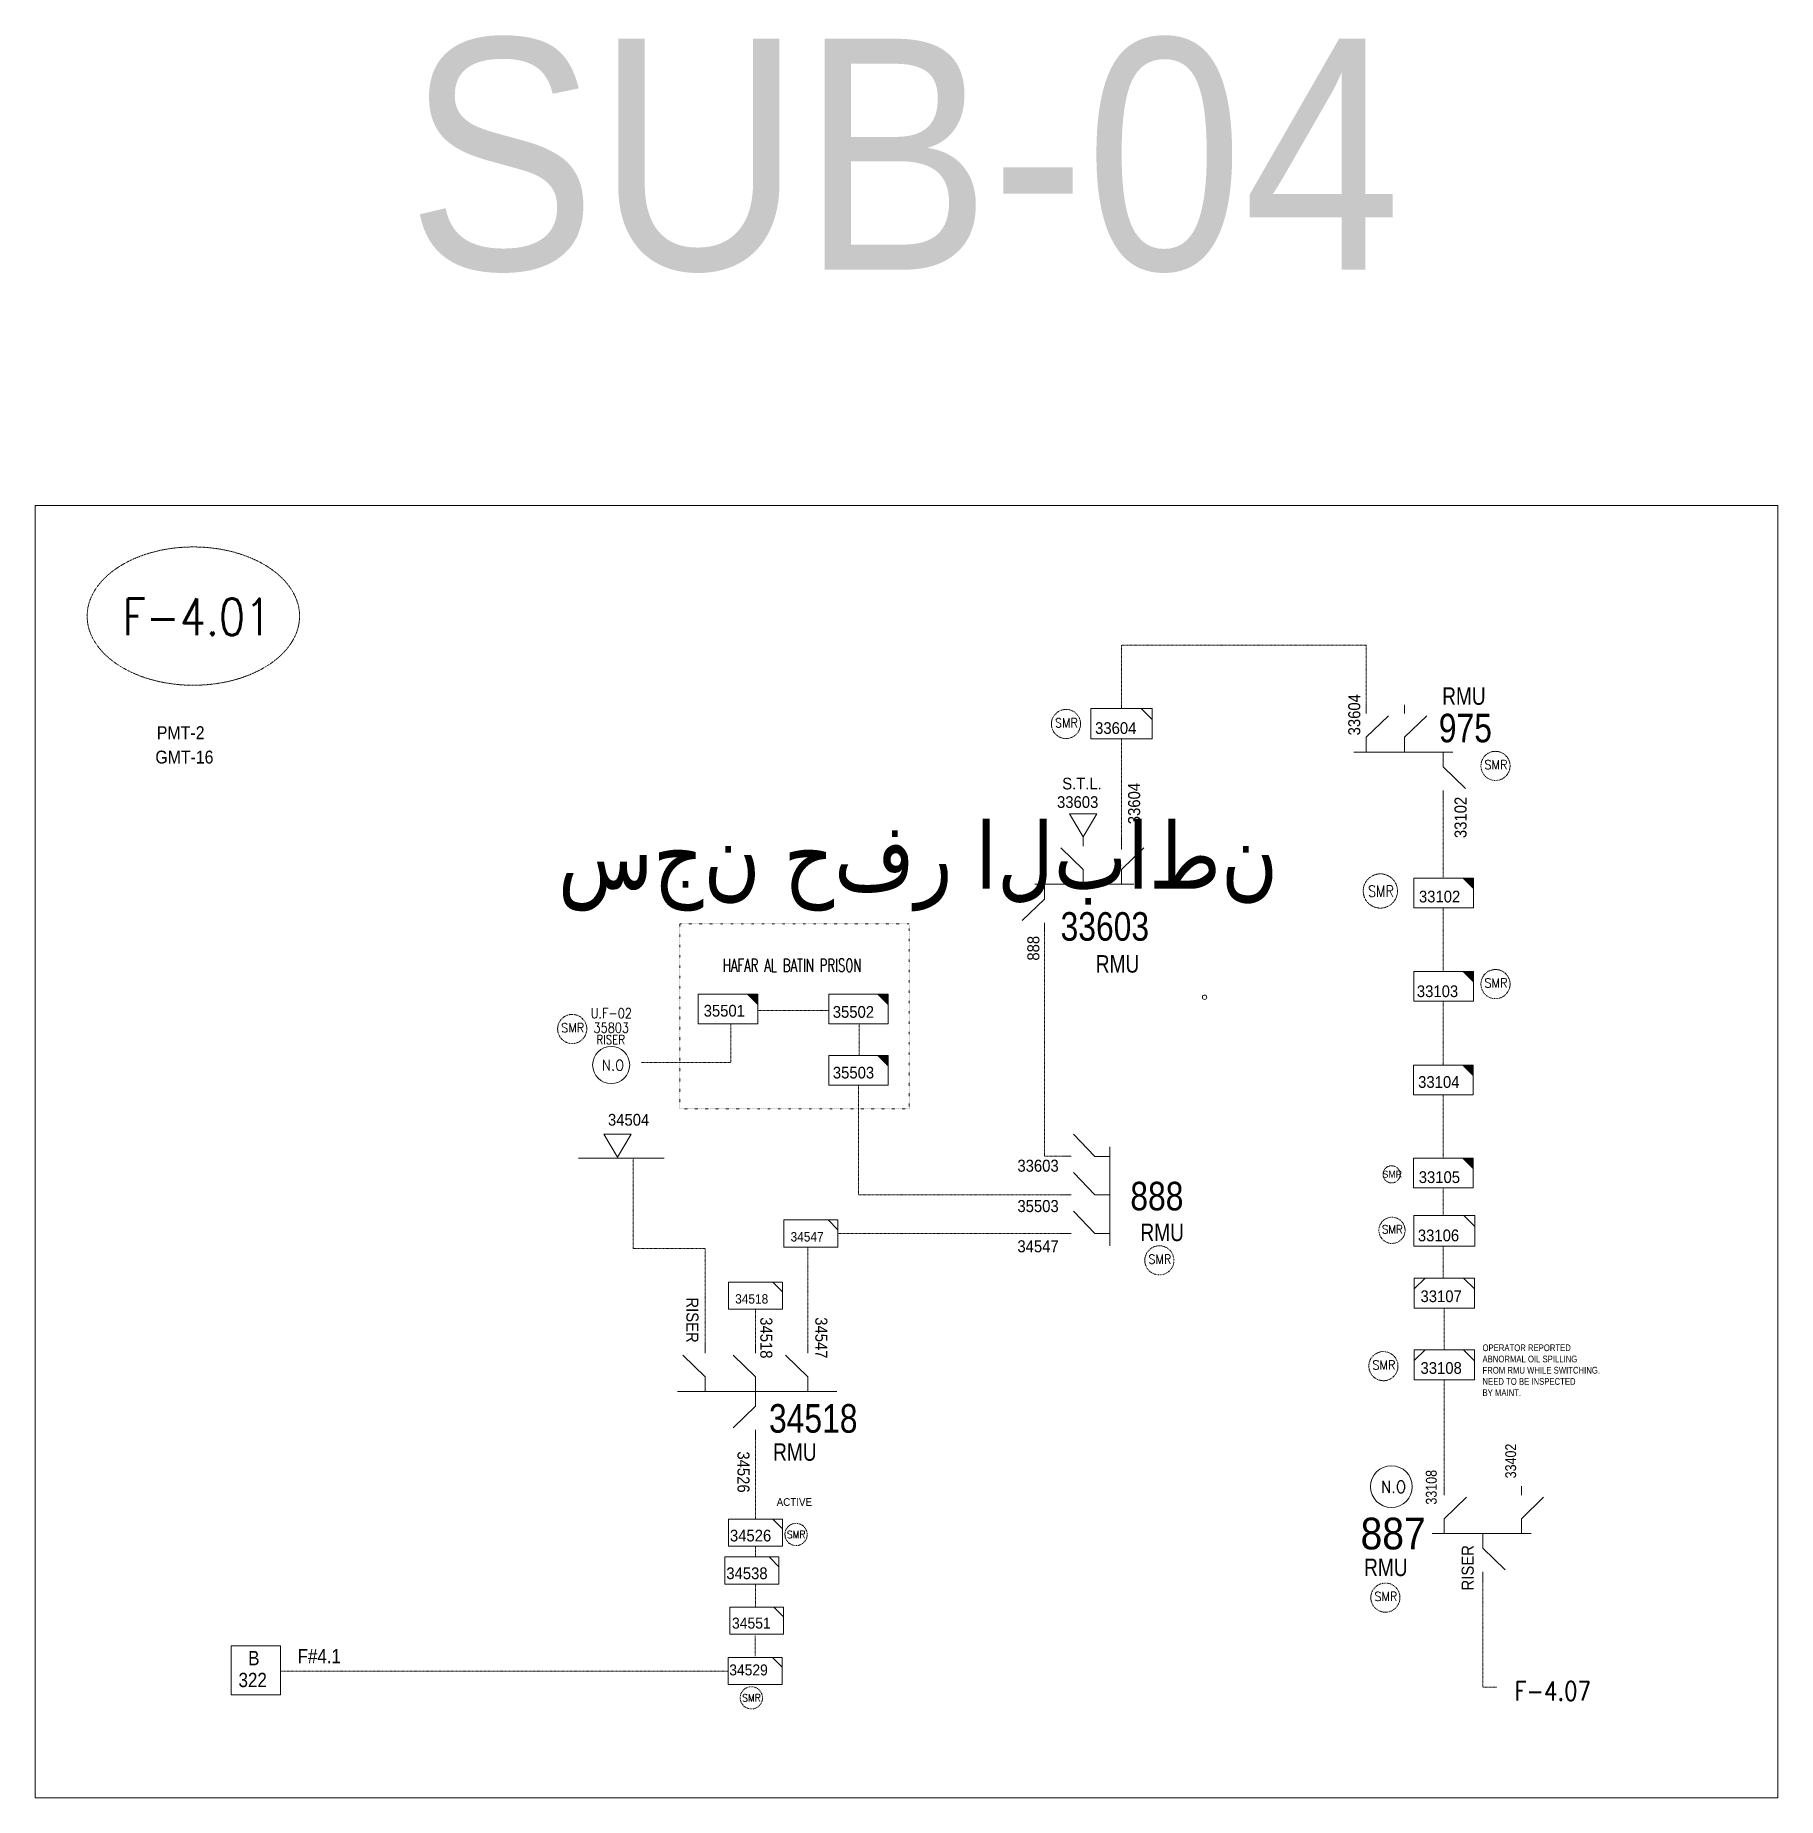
# Model space of a CAD drawing. Header units: metres. Extents: x 65984 to 144644, y -19036 to 23726.
# Drawn here: x 108227 to 109997, y 14888 to 16679 of the extents above; entities that cross this region are included whole.
import ezdxf
from ezdxf.enums import TextEntityAlignment as Align

# ---------------------------------------------------------------- set-up
doc = ezdxf.new("R2010")
doc.units = ezdxf.units.M
doc.header["$MEASUREMENT"] = 0
for name, pattern in [('DGN Style 1', [0.6, 0, -0.6]), ('DGN Style 3', [0.013877, 0, -0.013877]), ('DGN Style 4', [1.6, 0.8, -0.4, 0, -0.4])]:
    doc.linetypes.add(name, pattern=pattern)
doc.layers.get('0').update_dxf_attribs({"color": 95, "lineweight": 40})
for name, color, linetype, lineweight in [('d_eos', 111, 'Continuous', 40), ('d_eos no', 121, 'Continuous', 40), ('d_oh branch', 94, 'Continuous', 40), ('d_switch', 95, 'Continuous', 40), ('d_tf', 1, 'Continuous', 40), ('d_tf no', 6, 'Continuous', 40), ('d_ug cable', 95, 'Continuous', 40), ('d_unit sub', 7, 'Continuous', 40), ('d_village name', 7, 'Continuous', 40), ('EARTH FAULT INDICATOR', 95, 'Continuous', 40), ('fedr no', 95, 'Continuous', 40), ('GRID STATION  04', 7, 'Continuous', 40), ('O H MAIN FEEDER', 4, 'Continuous', 100), ('SW N O', 114, 'Continuous', 30)]:
    doc.layers.add(name, color=color, linetype=linetype, lineweight=lineweight)
doc.styles.add('NASKHF', font='naskhf.shx', dxfattribs={"height": 8})
doc.styles.add('Style-Arial', font='arial.ttf')
doc.styles.add('Style-ENGINEERING', font='ENGINEERING.shx')
doc.styles.add('Style-msdefault', font='msdefault.shx')
doc.styles.add('Style-simplex', font='simplex.shx')
doc.styles.add('Style-STANDARD', font='STANDARD.shx')

msp = doc.modelspace()

# ---------------------------------------------------------------- texts
at = {"layer": 'd_eos no', "color": 7, "linetype": 'Continuous', "lineweight": 13}
for s, height, style, width, p in [('SUB-04', 234.73, 'Style-Arial', 0.88, (108604.4, 16675.4)), ('PMT-2', 13.18, 'Style-Arial', 0.88, (108350.1, 15976.8)), ('33603', 29.02, 'Style-msdefault', 0.833333, (109268.6, 15787.9)), ('RMU', 17.74, 'Style-msdefault', 0.818182, (109304.4, 15744.2)), ('34518', 29.02, 'Style-msdefault', 0.833333, (108972.3, 15288)), ('RMU', 17.74, 'Style-msdefault', 0.818182, (108976.5, 15248.2))]:
    msp.add_text(s, height=height, dxfattribs=dict(at, style=style, width=width)).set_placement(p, align=Align.TOP_LEFT)
at = {"layer": 'd_eos no', "color": 2, "linetype": 'Continuous', "lineweight": 13}
for s, height, style, width, p in [('RMU', 17.74, 'Style-msdefault', 0.818182, (109656.4, 16016.3)), ('975', 29.02, 'Style-msdefault', 0.833333, (109653, 15989.5)), ('سجن حفر الباطن', 68.31, 'Style-Arial', 0.88, (108757.8, 15879.9)), ('سجن حفر الباطن', 68.31, 'Style-Arial', 0.88, (108757.8, 15879.9)), ('888', 29.02, 'Style-msdefault', 0.833333, (109339.5, 15513.9)), ('RMU', 17.74, 'Style-msdefault', 0.818182, (109349.8, 15471.4))]:
    msp.add_text(s, height=height, dxfattribs=dict(at, style=style, width=width)).set_placement(p, align=Align.TOP_LEFT)
for s, height, style, width, p in [('887', 32.25, 'Style-Arial', 0.88, (109573.5, 15140.4)), ('RMU', 17.74, 'Style-msdefault', 0.818182, (109577.1, 15113.3))]:
    msp.add_text(s, height=height, dxfattribs=dict(at, style=style, width=width)).set_placement(p)
at = {"layer": 'd_eos no', "color": 7, "linetype": 'Continuous', "lineweight": 13, "insert": (108348.7, 15952), "char_height": 13.088, "attachment_point": 1, "style": 'NASKHF'}
msp.add_mtext('\\fArial|b0|i0|c178178|p39;\\H1x;\\W0.88;GMT-16\\P', dxfattribs=at)
at = {"layer": 'd_switch', "color": 7, "linetype": 'Continuous', "lineweight": 13, "style": 'Style-ENGINEERING', "width": 0.921053}
msp.add_text('33604', height=12.25, rotation=90.0075, dxfattribs=at).set_placement((109573.2, 15967.5))
for s, p in [('33604', (109337.2, 15919.2)), ('888', (109234.8, 15763.8))]:
    msp.add_text(s, height=12.25, rotation=90, dxfattribs=at).set_placement(p, align=Align.TOP_RIGHT)
msp.add_text('33102', height=12.25, rotation=90, dxfattribs=at).set_placement((109681.2, 15905.1), align=Align.RIGHT)
for s, p in [('33603', (109266.7, 15536.4)), ('35503', (109266.7, 15495.4)), ('34547', (109266.7, 15454.5))]:
    msp.add_text(s, height=12.25, dxfattribs=at).set_placement(p, align=Align.TOP_RIGHT)
for s, p in [('RISER', (108900.6, 15396.5)), ('34518', (108975.7, 15376.3)), ('34547', (109031.6, 15376.3)), ('34526', (108952.5, 15240))]:
    msp.add_text(s, height=12.25, rotation=270, dxfattribs=at).set_placement(p, align=Align.TOP_LEFT)
at = {"layer": 'd_switch', "color": 2, "linetype": 'Continuous', "lineweight": 13, "style": 'Style-ENGINEERING', "width": 0.857143}
for s, p in [('33402', (109720.5, 15212.6)), ('33108', (109639.8, 15185.9))]:
    msp.add_text(s, height=11.06, rotation=90, dxfattribs=at).set_placement(p, align=Align.TOP_LEFT)
at = {"layer": 'd_switch', "color": 2, "linetype": 'Continuous', "lineweight": 13, "style": 'Style-ENGINEERING', "width": 0.921053}
msp.add_text('RISER', height=12.25, rotation=89.9925, dxfattribs=at).set_placement((109676.2, 15144.8), align=Align.TOP_RIGHT)
at = {"layer": 'd_switch', "color": 2, "linetype": 'Continuous', "lineweight": 13, "insert": (109697.4, 15348.7), "char_height": 6.843, "attachment_point": 1, "style": 'NASKHF'}
msp.add_mtext('\\FENGINEERING;\\H1x;\\W0.857143;OPERATOR REPORTED \\PABNORMAL OIL SPILLING \\PFROM RMU WHILE SWITCHING.\\PNEED TO BE INSPECTED\\PBY MAINT.', dxfattribs=at)
at = {"layer": 'd_tf no', "color": 1, "linetype": 'Continuous', "lineweight": 13, "ltscale": 1.460156, "style": 'Style-simplex', "width": 0.909091}
for p in [(109274.6, 15980.3), (109711.1, 15937.7), (109711.1, 15716), (108772.8, 15670.4), (109369.5, 15435.3), (109597.2, 15327.8), (109599.2, 15092.6)]:
    msp.add_text('SMR', height=9.23, dxfattribs=at).set_placement(p, align=Align.MIDDLE_CENTER)
at = {"layer": 'd_tf no', "color": 2, "linetype": 'Continuous', "lineweight": 13, "style": 'Style-msdefault', "width": 0.945946}
for s, p in [('33604', (109303.7, 15980.9)), ('33102', (109632.8, 15809.7)), ('33103', (109630.7, 15713.5)), ('33105', (109632.6, 15524.6)), ('33106', (109631.7, 15465.4)), ('33108', (109634.4, 15330.7)), ('34526', (108932.6, 15160.4))]:
    msp.add_text(s, height=11.93, dxfattribs=at).set_placement(p, align=Align.TOP_LEFT)
at = {"layer": 'd_tf no', "color": 3, "linetype": 'Continuous', "lineweight": 13, "style": 'Style-msdefault', "width": 0.945946}
for s, height, p in [('S.T.L.', 11.93, (109270.3, 15924.5)), ('33603', 11.93, (109265, 15905.7)), ('35501', 11.93, (108905.9, 15693.7)), ('35502', 11.93, (109037.1, 15692.5)), ('35503', 11.93, (109037.2, 15630.8)), ('33104', 11.93, (109632, 15621.3)), ('34547', 9.56, (108994.2, 15462.8)), ('33107', 11.93, (109634.4, 15403.6)), ('34518', 9.56, (108937.9, 15399.7)), ('34538', 11.93, (108928.9, 15122.1)), ('34551', 11.19, (108934.7, 15071.1))]:
    msp.add_text(s, height=height, dxfattribs=at).set_placement(p, align=Align.TOP_LEFT)
msp.add_text('34504', height=11.93, dxfattribs=at).set_placement((108850.6, 15582.9), align=Align.TOP_RIGHT)
at = {"layer": 'd_tf no', "color": 1, "linetype": 'Continuous', "lineweight": 40, "style": 'Style-msdefault', "width": 0.945946}
msp.add_text('SMR', height=7.13, dxfattribs=at).set_placement((109595.7, 15525.2), align=Align.TOP_LEFT)
at = {"layer": 'd_tf no', "color": 1, "linetype": 'Continuous', "lineweight": 13, "ltscale": 1.314141, "style": 'Style-simplex', "width": 0.909091}
msp.add_text('SMR', height=8.31, dxfattribs=at).set_placement((109605.8, 15465.6), align=Align.MIDDLE_CENTER)
at = {"layer": 'd_tf no', "color": 1, "linetype": 'Continuous', "lineweight": 13, "ltscale": 1.254941, "style": 'Style-simplex', "width": 0.909091}
for p in [(108999.9, 15155.6), (108954.5, 14989.6)]:
    msp.add_text('SMR', height=7.5, dxfattribs=at).set_placement(p, align=Align.MIDDLE_CENTER)
at = {"layer": 'd_tf no', "color": 121, "linetype": 'Continuous', "lineweight": 13, "style": 'Style-msdefault', "width": 0.945946}
msp.add_text('34529', height=11.14, dxfattribs=at).set_placement((108931.9, 15023.5), align=Align.TOP_LEFT)
at = {"layer": 'd_tf no', "color": 1, "linetype": 'Continuous', "lineweight": 40, "ltscale": 0.9, "insert": (109594.2, 15809.2), "char_height": 11.363, "attachment_point": 5, "line_spacing_factor": 1.2, "style": 'Style-STANDARD'}
msp.add_mtext('\\H1x;\\W0.909091;SMR\\P', dxfattribs=at)
at = {"layer": 'd_tf no', "color": 121, "linetype": 'Continuous', "lineweight": 13, "insert": (108980.1, 15192.5), "char_height": 7.871, "attachment_point": 1, "style": 'NASKHF'}
msp.add_mtext('\\Fmsdefault;\\H1x;\\W0.945946;ACTIVE\\P', dxfattribs=at)
at = {"layer": 'd_village name', "color": 7, "linetype": 'Continuous', "lineweight": 13, "style": 'Style-STANDARD', "width": 0.718866}
msp.add_text('HAFAR AL BATIN PRISON', height=13.236, dxfattribs=at).set_placement((108995.8, 15733.9), align=Align.MIDDLE_CENTER)
at = {"layer": 'fedr no', "color": 6, "linetype": 'Continuous', "lineweight": 13, "style": 'Style-STANDARD', "width": 0.909091}
msp.add_text('F-4.01', height=37.33, dxfattribs=at).set_placement((108390.8, 16087.9), align=Align.MIDDLE_CENTER)
at = {"layer": 'fedr no', "color": 55, "linetype": 'Continuous', "lineweight": 13, "style": 'Style-STANDARD', "width": 0.909091}
for s, height, p in [('RISER', 9.15, (108811.5, 15658.4)), ('F-4.07', 19.14, (109768.7, 14996.6))]:
    msp.add_text(s, height=height, dxfattribs=at).set_placement(p, align=Align.MIDDLE_CENTER)
at = {"layer": 'fedr no', "color": 55, "linetype": 'Continuous', "lineweight": 13, "insert": (108812, 15685.2), "char_height": 10.167, "attachment_point": 5, "line_spacing_factor": 0.6, "style": 'Style-STANDARD'}
msp.add_mtext('\\H1x;\\W0.909091;U.F-02', dxfattribs=at)
at = {"layer": 'fedr no', "color": 2, "linetype": 'Continuous', "lineweight": 13, "insert": (108812, 15670.4), "char_height": 10.167, "attachment_point": 5, "line_spacing_factor": 0.6, "style": 'Style-STANDARD'}
msp.add_mtext('\\H1x;\\W0.909091;35803', dxfattribs=at)
at = {"layer": 'GRID STATION  04', "color": 234, "linetype": 'Continuous', "lineweight": 13, "style": 'Style-msdefault', "width": 0.888889}
for s, height, p in [('B', 14.5, (108443, 15037.2)), ('F#4.1', 14.51, (108493.2, 15039.2)), ('322', 14.51, (108433.2, 15015))]:
    msp.add_text(s, height=height, dxfattribs=at).set_placement(p, align=Align.TOP_LEFT)

# ---------------------------------------------------------------- blocks, each defined once
blk = doc.blocks.new('SS')
at = {"color": 0, "linetype": 'ByBlock', "lineweight": -2, "flags": 128}
blk.add_lwpolyline([(6.95, 4.25), (10.45, 4.25), (10.45, 0.75)], close=True, dxfattribs=at)
at = {"color": 0, "linetype": 'ByBlock', "lineweight": -2, "extrusion": (0, 0, -1)}
blk.add_solid([(-6.95, 4.25), (-10.45, 4.25), (-10.45, 0.75)], dxfattribs=at)
at = {"color": 0, "linetype": 'ByBlock', "lineweight": -2}
blk.add_3dface([(-9.55, 4.25), (10.45, 4.25), (10.45, -5.75), (-9.55, -5.75)], dxfattribs=at)
blk = doc.blocks.new('TF_8')
at = {"color": 0, "linetype": 'ByBlock', "lineweight": -2}
blk.add_line((6.3, 4.95), (9.9, 1.35), dxfattribs=at)
blk.add_3dface([(-10.1, 4.95), (9.9, 4.95), (9.9, -5.05), (-10.1, -5.05)], dxfattribs=at)
blk = doc.blocks.new('*U3002')
at = {"layer": 'd_unit sub', "color": 3, "linetype": 'Continuous', "lineweight": 13, "flags": 128}
blk.add_lwpolyline([(20, 10), (20, 2.8), (12.8, 10)], close=True, dxfattribs=at)
at = {"layer": 'd_unit sub', "color": 3, "linetype": 'Continuous', "lineweight": 13, "xscale": 2, "yscale": 2}
blk.add_blockref('TF_8', (0.2, 0.1), dxfattribs=at)
blk = doc.blocks.new('*U3003')
at = {"layer": 'd_unit sub', "color": 2, "linetype": 'Continuous', "lineweight": 13, "flags": 128}
blk.add_lwpolyline([(20, 10), (20, 2.8), (12.8, 10)], close=True, dxfattribs=at)
at = {"layer": 'd_unit sub', "color": 2, "linetype": 'Continuous', "lineweight": 13, "xscale": 2, "yscale": 2}
blk.add_blockref('TF_8', (0.2, 0.1), dxfattribs=at)
blk = doc.blocks.new('*U3004')
at = {"layer": 'd_unit sub', "color": 2, "linetype": 'Continuous', "lineweight": 13, "flags": 128}
blk.add_lwpolyline([(20, 10), (20, 2.8), (12.8, 10)], close=True, dxfattribs=at)
at = {"layer": 'd_unit sub', "color": 2, "linetype": 'Continuous', "lineweight": 13, "xscale": 2, "yscale": 2}
blk.add_blockref('TF_8', (0.2, 0.1), dxfattribs=at)
blk = doc.blocks.new('TRA1_1160')
at = {"layer": 'd_tf', "color": 3, "linetype": 'Continuous', "lineweight": 13, "ltscale": 0.001376, "extrusion": (0, 0, -1), "flags": 128}
blk.add_lwpolyline([(-10.1, -17), (-0.1, 0), (9.9, -17)], close=True, dxfattribs=at)
blk = doc.blocks.new('TRA1_1159')
at = {"layer": 'd_tf', "color": 3, "linetype": 'Continuous', "lineweight": 13, "ltscale": 0.001376, "xscale": 1.000046566207833, "yscale": 1.000046566207833, "zscale": 1.000046566207833, "rotation": 180}
blk.add_blockref('TRA1_1160', (0, 0), dxfattribs=at)
blk = doc.blocks.new('TRA1_1162')
at = {"layer": 'd_tf', "color": 3, "linetype": 'Continuous', "lineweight": 13, "ltscale": 0.001376, "flags": 128}
blk.add_lwpolyline([(10, -17), (0, 0), (-10, -17)], close=True, dxfattribs=at)
blk = doc.blocks.new('TRA1_1161')
at = {"layer": 'd_tf', "color": 3, "linetype": 'Continuous', "lineweight": 13, "ltscale": 0.001376, "xscale": 1.000046566088346, "yscale": 1.000046566088346, "zscale": 1.000046566088346, "rotation": 180.0000042736749}
blk.add_blockref('TRA1_1162', (0, 0), dxfattribs=at)
blk = doc.blocks.new('*U2543')
at = {"layer": 'd_unit sub', "color": 2, "linetype": 'Continuous', "lineweight": 13, "flags": 128}
for points in [[(-9.48, 1.38), (-6.07, 4.73), (-9.48, 4.73)], [(9.49, 1.32), (6.02, 4.73), (9.5, 4.73)]]:
    blk.add_lwpolyline(points, close=True, dxfattribs=at)
at = {"layer": 'd_unit sub', "color": 2, "linetype": 'Continuous', "lineweight": 13, "xscale": 0.94866334575076, "yscale": 0.94866334575076, "zscale": 0.4267622666565712, "rotation": 359.9999999999999}
blk.add_blockref('TF_8', (0.1, 0.04), dxfattribs=at)
blk = doc.blocks.new('*U3009')
at = {"layer": 'd_unit sub', "color": 3, "linetype": 'Continuous', "lineweight": 13, "flags": 128}
for points in [[(-9.48, 1.38), (-6.07, 4.73), (-9.48, 4.73)], [(9.49, 1.32), (6.02, 4.73), (9.5, 4.73)]]:
    blk.add_lwpolyline(points, close=True, dxfattribs=at)
at = {"layer": 'd_unit sub', "color": 3, "linetype": 'Continuous', "lineweight": 13, "xscale": 0.9486633457507602, "yscale": 0.9486633457507602, "zscale": 0.4267622666565714, "rotation": 359.9999999999999}
blk.add_blockref('TF_8', (0.1, 0.04), dxfattribs=at)
blk = doc.blocks.new('*U3815')
at = {"layer": 'd_unit sub', "color": 3, "linetype": 'Continuous', "lineweight": 13, "flags": 128}
blk.add_lwpolyline([(20, 10), (20, 2.8), (12.8, 10)], close=True, dxfattribs=at)
at = {"layer": 'd_unit sub', "color": 3, "linetype": 'Continuous', "lineweight": 13, "xscale": 2, "yscale": 2, "zscale": 0.90478123256955}
blk.add_blockref('TF_8', (0.2, 0.1), dxfattribs=at)
blk = doc.blocks.new('*U1430')
at = {"layer": 'SW N O', "color": 3, "lineweight": 13}
blk.add_circle((0, 0), 16.8, dxfattribs=at)
at = {"layer": 'SW N O', "color": 3, "lineweight": 13, "style": 'Style-STANDARD'}
blk.add_text('N.O', height=9.6, dxfattribs=at).set_placement((1.7, -0.2), align=Align.MIDDLE_CENTER)

# ---------------------------------------------------------------- linework, layer by layer
at = {"layer": 'd_eos', "color": 2, "linetype": 'Continuous', "lineweight": 13, "ltscale": 2.058563}
for p, q in [((109579.1, 15989.6), (109579.1, 15998.7)), ((109618.2, 15989.6), (109618.2, 15998.7)), ((109579.1, 15965.6), (109601.7, 15987.5)), ((109618.2, 15965.6), (109640.8, 15987.5)), ((109579.1, 15950.6), (109579.1, 15965.6)), ((109618.2, 15950.6), (109618.2, 15965.6)), ((109667.3, 15950.6), (109566.6, 15950.6)), ((109657.4, 15950.6), (109657.4, 15935.6)), ((109657.4, 15935.6), (109680, 15913.7)), ((109303.5, 15539.7), (109281.6, 15562.3)), ((109318.5, 15549.6), (109318.5, 15448.9)), ((109279.5, 15539.8), (109270.4, 15539.8)), ((109318.5, 15539.7), (109303.5, 15539.7)), ((109303.5, 15500.6), (109281.6, 15523.2)), ((109279.5, 15500.6), (109270.4, 15500.6)), ((109318.5, 15500.6), (109303.5, 15500.6)), ((109303.5, 15461.4), (109281.6, 15484)), ((109279.5, 15461.4), (109270.4, 15461.4)), ((109318.5, 15461.4), (109303.5, 15461.4)), ((109658.6, 15195.5), (109658.6, 15204.7)), ((109737, 15195.5), (109737, 15204.6)), ((109658.6, 15171.5), (109681.2, 15193.5)), ((109737, 15171.5), (109759.5, 15193.4)), ((109658.6, 15156.5), (109658.6, 15171.5)), ((109737, 15156.5), (109737, 15171.5)), ((109746.8, 15156.5), (109646.1, 15156.5)), ((109697.8, 15156.5), (109697.8, 15141.6)), ((109697.8, 15141.6), (109720.4, 15119.6)), ((109697.8, 15117.5), (109697.8, 15108.4))]:
    msp.add_line(p, q, dxfattribs=at)
at = {"layer": 'd_eos', "color": 7, "linetype": 'Continuous', "lineweight": 13, "ltscale": 2.058563}
for p, q in [((109657.4, 15911.6), (109657.4, 15902.5)), ((109291.5, 15831.1), (109268.9, 15853.1)), ((109291.5, 15855.1), (109291.5, 15864.3)), ((109330.6, 15855.2), (109330.6, 15864.3)), ((109330.6, 15831.1), (109353.2, 15853.1)), ((109291.5, 15816.1), (109291.5, 15831.1)), ((109330.6, 15816.2), (109330.6, 15831.1)), ((109242.4, 15816.2), (109343.1, 15816.2)), ((109252.3, 15816.2), (109252.3, 15801.2)), ((109252.3, 15801.2), (109229.7, 15779.3)), ((109252.3, 15777.2), (109252.3, 15768.1)), ((108907.4, 15339.9), (108907.4, 15349)), ((108958.5, 15339.9), (108958.5, 15349)), ((109011.6, 15339.9), (109011.6, 15349)), ((108907.4, 15315.9), (108884.8, 15337.8)), ((108958.5, 15315.9), (108935.9, 15337.8)), ((109011.6, 15315.9), (108989, 15337.8)), ((108907.4, 15300.9), (108907.4, 15315.9)), ((108958.5, 15300.9), (108958.5, 15315.9)), ((109011.6, 15300.9), (109011.6, 15315.9)), ((109041.1, 15300.9), (108879.2, 15300.9)), ((108958.5, 15300.9), (108958.5, 15285.9)), ((108958.5, 15285.9), (108935.9, 15264)), ((108958.5, 15261.9), (108958.5, 15252.8))]:
    msp.add_line(p, q, dxfattribs=at)
at = {"layer": 'd_oh branch', "color": 3, "linetype": 'Continuous', "lineweight": 13}
msp.add_line((108778.8, 15537.8), (108865.9, 15537.8), dxfattribs=at)
at = {"layer": 'd_ug cable', "color": 3, "linetype": 'DGN Style 3', "lineweight": 13}
for p, q in [((109657.4, 15823.4), (109657.4, 15902.5)), ((109657.4, 15727.8), (109657.4, 15792.3)), ((108960.8, 15688), (109033, 15688)), ((109657.4, 15632.6), (109657.4, 15697.5)), ((109064, 15642.2), (109064, 15674.3)), ((108842.3, 15635.2), (108933.4, 15635.2)), ((109657.4, 15537.8), (109657.4, 15602.3)), ((109657.4, 15479.6), (109657.4, 15507.6)), ((109011.6, 15349), (109011.6, 15447.7)), ((109657.4, 15416), (109657.4, 15448.5)), ((108958.5, 15349), (108958.5, 15384.6)), ((109658.6, 15343.2), (109658.6, 15385.4)), ((108958.5, 15143.6), (108958.5, 15132.8)), ((108958.5, 15105.3), (108958.5, 15081.8)), ((108958.1, 15052.9), (108958.1, 15031.7))]:
    msp.add_line(p, q, dxfattribs=at)
at = {"layer": 'd_ug cable', "color": 251, "linetype": 'DGN Style 3', "lineweight": 13}
msp.add_line((108933.4, 15674), (108933.4, 15635.2), dxfattribs=at)
at = {"layer": 'd_ug cable', "color": 3, "linetype": 'DGN Style 3', "lineweight": 13, "flags": 128}
for points in [[(109579.1, 15994.8), (109579.1, 16059.3), (109330.6, 16059.3), (109330.6, 15995)], [(109330.6, 15963.9), (109330.6, 15851.5)], [(109252.3, 15768.1), (109252.3, 15539.8), (109270.4, 15539.8)], [(109270.4, 15500.6), (109063.2, 15500.6), (109063.2, 15612)], [(108834.4, 15537.8), (108834.4, 15446.3), (108907.4, 15446.3), (108907.4, 15349)], [(109042.3, 15461.4), (109270.4, 15461.4)], [(109658.6, 15204.7), (109658.6, 15312.6)], [(108958.5, 15252.8), (108958.5, 15171.1)], [(108930.7, 15016.8), (108930.7, 15016.8), (108475.7, 15016.8)]]:
    msp.add_lwpolyline(points, dxfattribs=at)
at = {"layer": 'd_ug cable', "color": 194, "linetype": 'DGN Style 3', "lineweight": 13, "flags": 128}
msp.add_lwpolyline([(109711.9, 15000.3), (109697.8, 15000.3), (109697.8, 15108.4)], dxfattribs=at)
at = {"layer": 'd_ug cable', "color": 2, "linetype": 'DGN Style 4', "lineweight": 13}
for centre, radius in [((109274.1, 15979.1), 14.8), ((109710.6, 15936.5), 14.8), ((109710.6, 15714.8), 14.8), ((108772.3, 15669.2), 14.8), ((109605.4, 15464.6), 13.3), ((109369, 15434.1), 14.8), ((109596.7, 15326.6), 14.8), ((108999.8, 15155.6), 11.3), ((109598.7, 15091.4), 14.8), ((108954.4, 14989.6), 11.3)]:
    msp.add_circle(centre, radius, dxfattribs=at)
at = {"layer": 'd_ug cable', "color": 2, "linetype": 'DGN Style 3', "lineweight": 13}
for centre, radius in [((109593.6, 15809.4), 17.4), ((109605, 15521.5), 8.7)]:
    msp.add_circle(centre, radius, dxfattribs=at)
at = {"layer": 'EARTH FAULT INDICATOR', "color": 2, "linetype": 'DGN Style 1', "lineweight": 13, "flags": 128}
msp.add_lwpolyline([(108881.7, 15587.9), (108881.7, 15776.1), (109114.9, 15776.1), (109114.9, 15587.9)], close=True, dxfattribs=at)
at = {"layer": 'fedr no', "color": 82, "linetype": 'DGN Style 3', "lineweight": 13, "true_color": 0x1dc70e}
msp.add_ellipse((108387.3, 16088.7), major_axis=(107.9, 0), ratio=0.651175, dxfattribs=at)
at = {"layer": 'GRID STATION  04', "color": 234, "linetype": 'Continuous', "lineweight": 13, "ltscale": 1.702644, "flags": 128}
msp.add_lwpolyline([(108425.8, 14992.5), (108425.8, 15042.5), (108475.7, 15042.5), (108475.7, 14992.5)], close=True, dxfattribs=at)
at = {"layer": 'O H MAIN FEEDER', "color": 140, "lineweight": 13, "ltscale": 0.861012, "flags": 128}
msp.add_lwpolyline([(109997.4, 16201), (108226.6, 16201), (108226.6, 14888.1), (109997.4, 14888.1)], close=True, dxfattribs=at)
at = {"layer": 'O H MAIN FEEDER', "color": 251, "lineweight": 13, "ltscale": 1.606856}
msp.add_circle((109414.9, 15701.5), 2.2, dxfattribs=at)

# ---------------------------------------------------------------- block references
at = {"layer": 'd_tf', "color": 3, "linetype": 'Continuous', "lineweight": 13, "ltscale": 0.001376, "xscale": 1.376251489778778, "yscale": 1.376251489778778, "zscale": 1.376251489778778, "rotation": 359.9082192556203}
msp.add_blockref('TRA1_1161', (109291.5, 15864.3), dxfattribs=at)
at = {"layer": 'd_tf', "color": 3, "linetype": 'Continuous', "lineweight": 13, "ltscale": 0.001376, "extrusion": (0, 0, -1), "xscale": 1.376249724043475, "yscale": 1.376249724043475, "zscale": 1.376249724043475}
msp.add_blockref('TRA1_1159', (-108818.2, 15538.9), dxfattribs=at)
at = {"layer": 'd_unit sub', "color": 2, "linetype": 'Continuous', "lineweight": 13}
for name, p, xscale, yscale, zscale in [('TF_8', (109330.9, 15979.6), 3.109053353474906, 3.109053353474906, 1.376249724043475), ('SS', (109656.6, 15809.6), 3.022255672795179, 3.022255672795179, 1.51112783639759), ('SS', (109656.6, 15714.9), 3.022255672795179, 3.022255672795179, 1.51112783639759), ('SS', (109656.3, 15525), 3.022255672795179, 3.022255672795179, 1.51112783639759), ('TF_8', (109658.9, 15464.2), 3.109053353474906, 3.109053353474906, 1.376249724043475), ('*U2543', (109658.6, 15327.9), 3.224862719999999, 3.224862719999999, 3.224862719999999), ('*U3003', (108958.5, 15157.4), 1.376249724043475, 1.376249724043475, 1.376249724043475), ('*U3004', (108958.3, 15016.8), 1.376249724043475, 1.376249724043475, 1.376249724043475)]:
    msp.add_blockref(name, p, dxfattribs=dict(at, xscale=xscale, yscale=yscale, zscale=zscale))
at = {"layer": 'd_unit sub', "color": 3, "linetype": 'Continuous', "lineweight": 13}
for name, p, xscale, yscale, zscale in [('SS', (108929.3, 15691.7), 3.022255672795179, 3.022255672795179, 1.51112783639759), ('SS', (109061.8, 15691.7), 3.022255672795179, 3.022255672795179, 1.51112783639759), ('SS', (109061.8, 15629.4), 3.022255672795179, 3.022255672795179, 1.51112783639759), ('SS', (109656.3, 15619.7), 3.022255672795179, 3.022255672795179, 1.51112783639759), ('*U3002', (109014.8, 15461.4), 1.376249724043475, 1.376249724043475, 1.376249724043475), ('*U3002', (108958.5, 15398.3), 1.376249724043475, 1.376249724043475, 1.376249724043475), ('*U3009', (109658.6, 15400.8), 3.224862719999999, 3.224862719999999, 3.224862719999999), ('*U3002', (108954.8, 15119), 1.376249724043475, 1.376249724043475, 1.376249724043475), ('*U3815', (108959.8, 15068.1), 1.368977059925826, 1.368977059925826, 1.368977059925826)]:
    msp.add_blockref(name, p, dxfattribs=dict(at, xscale=xscale, yscale=yscale, zscale=zscale))
at = {"layer": 'SW N O', "color": 3, "lineweight": 13}
for p, xscale, yscale, zscale in [((108811.9, 15632.6), 1.12153912604528, 1.12153912604528, 1.12153912604528), ((109604.8, 15204.2), 1.261596843422864, 1.261596843422864, 1.261596843422864)]:
    msp.add_blockref('*U1430', p, dxfattribs=dict(at, xscale=xscale, yscale=yscale, zscale=zscale))

msp.set_redraw_order([(e.dxf.handle, doc.entitydb.next_handle()) for e in msp.query("TEXT MTEXT ATTDEF DIMENSION ARC_DIMENSION")])  # texts and dimensions are drawn at this point

doc.saveas('drawing.dxf')
